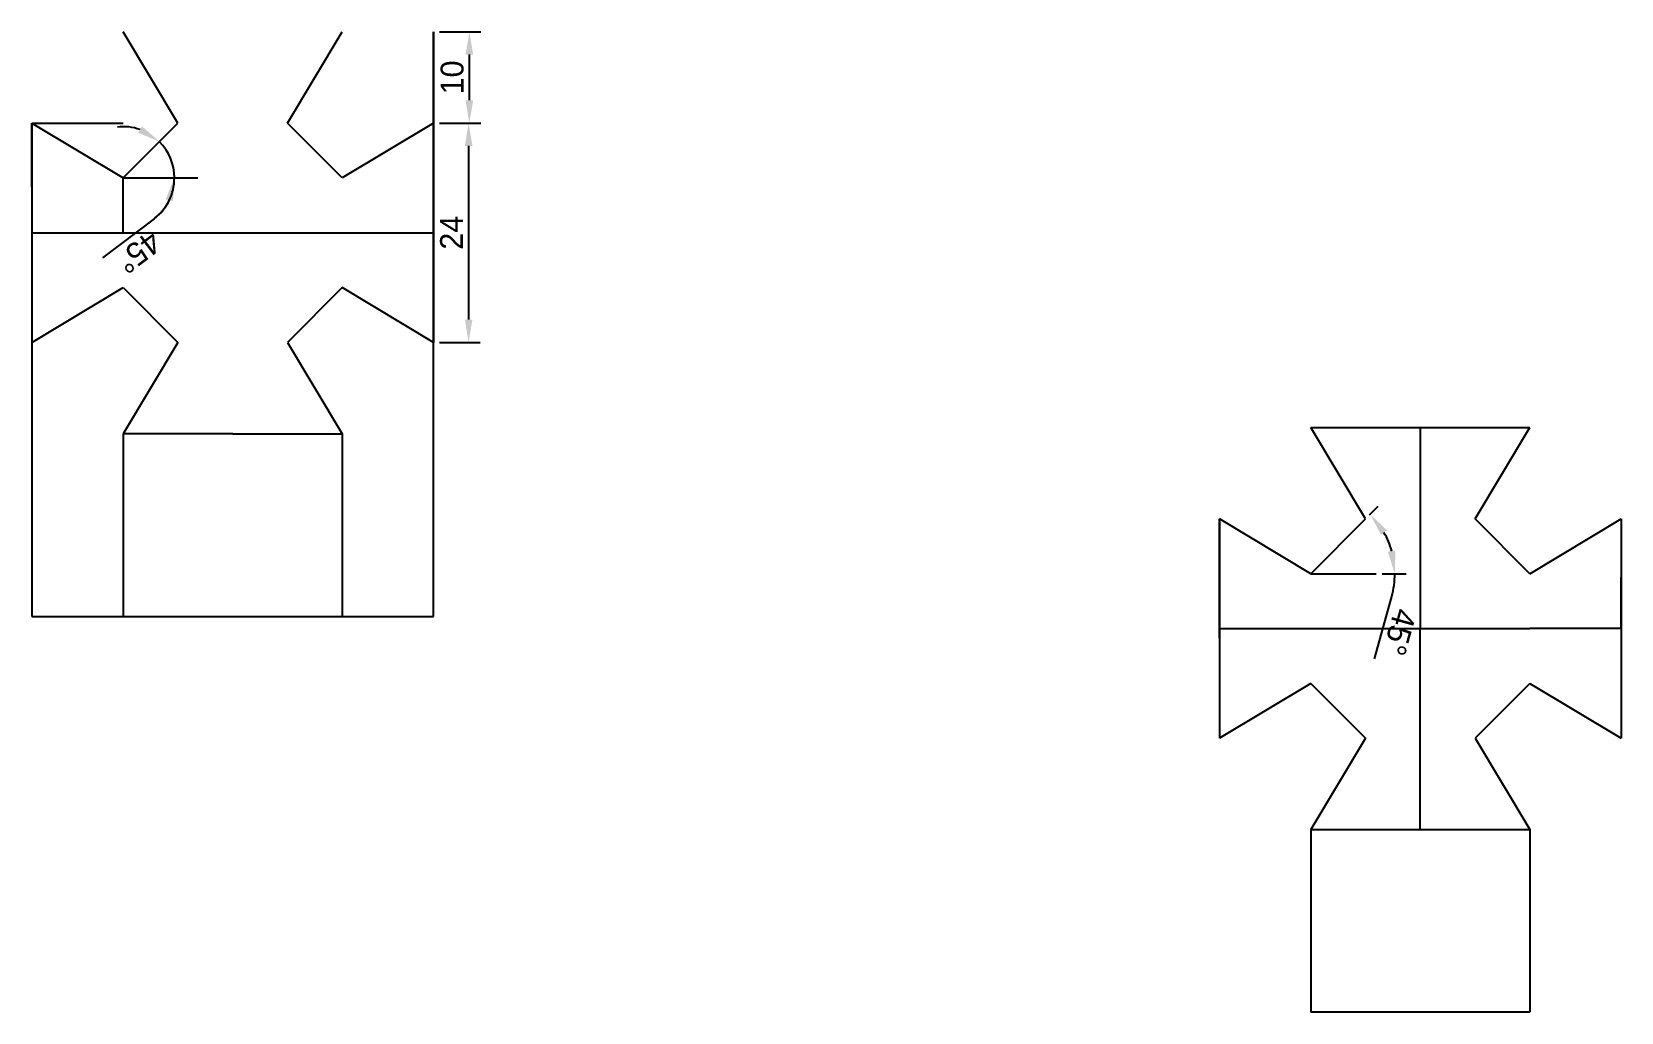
# Model space of a CAD drawing. Header units: millimetres. Extents: x -11614 to -3042, y 13178 to 15416.
# Drawn here: x -4115 to -3941, y 13664.1 to 13771.4 of the extents above; entities that cross this region are included whole.
import ezdxf

# ---------------------------------------------------------------- set-up
doc = ezdxf.new("R2010")
doc.units = ezdxf.units.MM
doc.header["$LTSCALE"] = 0.5
doc.header["$PDMODE"] = 34
doc.dimstyles.new('ISO-25', dxfattribs={"dimtxt": 2.5, "dimasz": 2.5, "dimexe": 1.25, "dimexo": 0.625, "dimtad": 1, "dimtxsty": 'Standard', "dimcen": 2.5, "dimadec": 0, "dimazin": 0, "dimtfac": 1, "dimtmove": 0, "dimatfit": 3, "dimfxl": 1, "dimarcsym": 0})

msp = doc.modelspace()

# ---------------------------------------------------------------- blocks, each defined once
blk = doc.blocks.new('*D83')
at = {"color": 0, "linetype": 'Continuous', "lineweight": -2, "transparency": 16777216}
for p, q in [((-4070.4, 13761.39), (-4065.95, 13761.39)), ((-4067.2, 13758.89), (-4067.2, 13739.89)), ((-4070.4, 13737.39), (-4065.95, 13737.39))]:
    blk.add_line(p, q, dxfattribs=at)
at = {"color": 0, "linetype": 'Continuous', "transparency": 16777216}
for points in [[(-4067.61, 13758.89), (-4066.78, 13758.89), (-4067.2, 13761.39)], [(-4067.61, 13739.89), (-4066.78, 13739.89), (-4067.2, 13737.39)]]:
    blk.add_solid(points, dxfattribs=at)
at = {"layer": 'Defpoints', "color": 0, "linetype": 'Continuous', "transparency": 16777216}
for p in [(-4071.02, 13761.39), (-4071.02, 13737.39), (-4067.2, 13737.39)]:
    blk.add_point(p, dxfattribs=at)
at = {"color": 0, "linetype": 'Continuous', "transparency": 16777216, "insert": (-4069.07, 13749.39), "char_height": 2.5, "attachment_point": 5, "rotation": 90}
blk.add_mtext('24', dxfattribs=at)
blk = doc.blocks.new('*D84')
at = {"color": 0, "linetype": 'Continuous', "lineweight": -2, "transparency": 16777216}
for p, q in [((-4070.4, 13771.39), (-4065.87, 13771.39)), ((-4067.12, 13768.89), (-4067.12, 13763.89)), ((-4070.4, 13761.39), (-4065.87, 13761.39))]:
    blk.add_line(p, q, dxfattribs=at)
at = {"color": 0, "linetype": 'Continuous', "transparency": 16777216}
for points in [[(-4067.53, 13768.89), (-4066.7, 13768.89), (-4067.12, 13771.39)], [(-4067.53, 13763.89), (-4066.7, 13763.89), (-4067.12, 13761.39)]]:
    blk.add_solid(points, dxfattribs=at)
at = {"layer": 'Defpoints', "color": 0, "linetype": 'Continuous', "transparency": 16777216}
for p in [(-4071.02, 13771.39), (-4071.02, 13761.39), (-4067.12, 13761.39)]:
    blk.add_point(p, dxfattribs=at)
at = {"color": 0, "linetype": 'Continuous', "transparency": 16777216, "insert": (-4068.99, 13766.39), "char_height": 2.5, "attachment_point": 5, "rotation": 90}
blk.add_mtext('10', dxfattribs=at)
blk = doc.blocks.new('*D85')
at = {"color": 0, "linetype": 'Continuous', "lineweight": -2, "transparency": 16777216}
blk.add_line((-4101.64, 13750.91), (-4107.28, 13746.64), dxfattribs=at)
for start, end in [(70.7265, 96.453), (0, 45), (307.1213, 0), (308.547, 334.2735)]:
    blk.add_arc((-4105.02, 13755.39), 5.61, start, end, dxfattribs=at)
at = {"color": 0, "linetype": 'Continuous', "transparency": 16777216}
for points in [[(-4102.95, 13761.04), (-4103.39, 13760.34), (-4101.05, 13759.36)], [(-4100.37, 13753.04), (-4099.56, 13752.86), (-4099.41, 13755.39)]]:
    blk.add_solid(points, dxfattribs=at)
at = {"layer": 'Defpoints', "color": 0, "linetype": 'Continuous', "transparency": 16777216}
for p in [(-4099.02, 13761.39), (-4100.16, 13758.2), (-4105.02, 13755.39), (-4105.02, 13755.39), (-4096.86, 13755.39)]:
    blk.add_point(p, dxfattribs=at)
at = {"color": 0, "linetype": 'Continuous', "transparency": 16777216, "insert": (-4103.33, 13747.28), "char_height": 2.5, "attachment_point": 5, "rotation": 217.1213}
blk.add_mtext('45°', dxfattribs=at)
blk = doc.blocks.new('*D86')
at = {"color": 0, "linetype": 'Continuous', "lineweight": -2, "transparency": 16777216}
for p, q in [((-3968.56, 13718.5), (-3967.61, 13719.45)), ((-3967.19, 13712.05), (-3964.55, 13712.05)), ((-3966.14, 13709.58), (-3968.04, 13702.75))]:
    blk.add_line(p, q, dxfattribs=at)
for start, end in [(15.6062, 29.3938), (344.3938, 0)]:
    blk.add_arc((-3975, 13712.05), 9.21, start, end, dxfattribs=at)
at = {"color": 0, "linetype": 'Continuous', "transparency": 16777216}
for points in [[(-3967.31, 13716.32), (-3966.65, 13716.82), (-3968.49, 13718.56)], [(-3965.72, 13714.59), (-3966.55, 13714.47), (-3965.8, 13712.05)]]:
    blk.add_solid(points, dxfattribs=at)
at = {"layer": 'Defpoints', "color": 0, "linetype": 'Continuous', "transparency": 16777216}
for p in [(-3969, 13718.05), (-3967.03, 13716.66), (-3975, 13712.05), (-3975, 13712.05), (-3967.82, 13712.05)]:
    blk.add_point(p, dxfattribs=at)
at = {"color": 0, "linetype": 'Continuous', "transparency": 16777216, "insert": (-3965.28, 13705.66), "char_height": 2.5, "attachment_point": 5, "rotation": 254.3938}
blk.add_mtext('45°', dxfattribs=at)

# ---------------------------------------------------------------- dimensions: what is measured, and where the dimension line sits
at = {"linetype": 'Continuous'}
for base, p1, p2, picture, middle in [((-4067.117, 13761.388), (-4071.025, 13771.388), (-4071.025, 13761.388), '*D84', (-4068.992, 13766.388)), ((-4067.197, 13737.388), (-4071.025, 13761.388), (-4071.025, 13737.388), '*D83', (-4069.072, 13749.388))]:
    dim = msp.add_linear_dim(base=base, p1=p1, p2=p2, angle=90, dimstyle='ISO-25', dxfattribs=at)
    dim.commit()
    dim.dimension.update_dxf_attribs({"geometry": picture, "text_midpoint": middle})
for base, line1, line2, picture, middle in [((-4100.162, 13758.195), ((-4105.025, 13755.388), (-4096.857, 13755.388)), ((-4105.025, 13755.388), (-4099.025, 13761.388)), '*D85', (-4103.329, 13747.278)), ((-3967.031, 13716.657), ((-3975.004, 13712.053), (-3967.816, 13712.053)), ((-3975.004, 13712.053), (-3969.004, 13718.053)), '*D86', (-3965.283, 13705.661))]:
    dim = msp.add_angular_dim_2l(base=base, line1=line1, line2=line2, dimstyle='ISO-25', dxfattribs=at)
    dim.commit()
    dim.dimension.update_dxf_attribs({"geometry": picture, "text_midpoint": middle})

# ---------------------------------------------------------------- linework, layer by layer
at = {"linetype": 'Continuous'}
for p, q in [((-4099.025, 13761.388), (-4105.025, 13771.388)), ((-4087.025, 13761.388), (-4081.025, 13771.388)), ((-4087.025, 13761.388), (-4081.025, 13771.388)), ((-4071.025, 13771.388), (-4071.025, 13737.388)), ((-4071.025, 13771.388), (-4071.025, 13737.388)), ((-4071.025, 13707.388), (-4071.025, 13771.388)), ((-4071.025, 13754.388), (-4071.025, 13766.388)), ((-4115.025, 13761.388), (-4115.025, 13737.388)), ((-4115.025, 13754.388), (-4115.025, 13761.388)), ((-4115.025, 13754.388), (-4115.025, 13761.388)), ((-4115.025, 13761.388), (-4115.025, 13749.388)), ((-4115.025, 13761.388), (-4105.025, 13755.388)), ((-4115.025, 13761.388), (-4115.025, 13707.388)), ((-4115.025, 13761.388), (-4105.025, 13761.388)), ((-4105.025, 13755.388), (-4099.025, 13761.388)), ((-4081.025, 13755.388), (-4087.025, 13761.388)), ((-4071.025, 13761.388), (-4081.025, 13755.388)), ((-4105.025, 13755.388), (-4096.857, 13755.388)), ((-4105.025, 13749.388), (-4105.025, 13755.388)), ((-4115.025, 13749.388), (-4071.025, 13749.388)), ((-4115.025, 13749.388), (-4105.025, 13749.388)), ((-4115.025, 13737.388), (-4105.025, 13743.388)), ((-4105.025, 13743.388), (-4099.025, 13737.388)), ((-4081.025, 13743.388), (-4087.025, 13737.388)), ((-4071.025, 13737.388), (-4081.025, 13743.388)), ((-4099.025, 13737.388), (-4105.025, 13727.388)), ((-4087.025, 13737.388), (-4081.025, 13727.388)), ((-4093.025, 13727.388), (-4105.025, 13727.388)), ((-4105.025, 13727.388), (-4105.025, 13707.388)), ((-4093.025, 13727.388), (-4081.025, 13727.388)), ((-4081.025, 13727.388), (-4081.025, 13707.388)), ((-3969.004, 13718.053), (-3975.004, 13728.053)), ((-3963.004, 13728.053), (-3951.004, 13728.053)), ((-3963.004, 13728.053), (-3951.004, 13728.053)), ((-3963.004, 13728.053), (-3963.004, 13718.053)), ((-3963.004, 13728.053), (-3963.004, 13706.053)), ((-3957.004, 13718.053), (-3951.004, 13728.053)), ((-3957.004, 13718.053), (-3951.004, 13728.053)), ((-3985.004, 13718.053), (-3985.004, 13694.053)), ((-3985.004, 13711.053), (-3985.004, 13718.053)), ((-3985.004, 13706.053), (-3985.004, 13718.053)), ((-3985.004, 13711.053), (-3985.004, 13718.053)), ((-3985.004, 13706.053), (-3985.004, 13718.053)), ((-3975.004, 13712.053), (-3985.004, 13718.053)), ((-3985.004, 13705.053), (-3985.004, 13717.053)), ((-3975.004, 13712.053), (-3969.004, 13718.053)), ((-3951.004, 13712.053), (-3957.004, 13718.053)), ((-3951.004, 13712.053), (-3941.004, 13718.053)), ((-3975.004, 13712.053), (-3967.816, 13712.053)), ((-3941.004, 13706.053), (-3941.004, 13711.638)), ((-3985.004, 13711.053), (-3985.004, 13699.053)), ((-4115.025, 13707.388), (-4071.025, 13707.388)), ((-3985.004, 13706.053), (-3951.004, 13706.053)), ((-3963.004, 13684.053), (-3963.004, 13706.053)), ((-3941.004, 13706.053), (-3951.004, 13706.053)), ((-3941.004, 13706.053), (-3951.004, 13706.053)), ((-3975.004, 13700.053), (-3985.004, 13694.053)), ((-3975.004, 13700.053), (-3969.004, 13694.053)), ((-3951.004, 13700.053), (-3957.004, 13694.053)), ((-3951.004, 13700.053), (-3941.004, 13694.053)), ((-3969.004, 13694.053), (-3975.004, 13684.053)), ((-3957.004, 13694.053), (-3951.004, 13684.053)), ((-3975.004, 13684.053), (-3951.004, 13684.053)), ((-3975.004, 13684.053), (-3975.004, 13664.053)), ((-3951.004, 13684.053), (-3951.004, 13664.053))]:
    msp.add_line(p, q, dxfattribs=at)
for points in [[(-3975.004, 13728.053), (-3951.004, 13728.053)], [(-3941.004, 13718.053), (-3941.004, 13694.053)], [(-3951.004, 13664.053), (-3975.004, 13664.053)]]:
    msp.add_lwpolyline(points, dxfattribs=at)

msp.set_redraw_order([(e.dxf.handle, doc.entitydb.next_handle()) for e in msp.query("TEXT MTEXT ATTDEF DIMENSION ARC_DIMENSION")])  # texts and dimensions are drawn at this point

doc.saveas('drawing.dxf')
